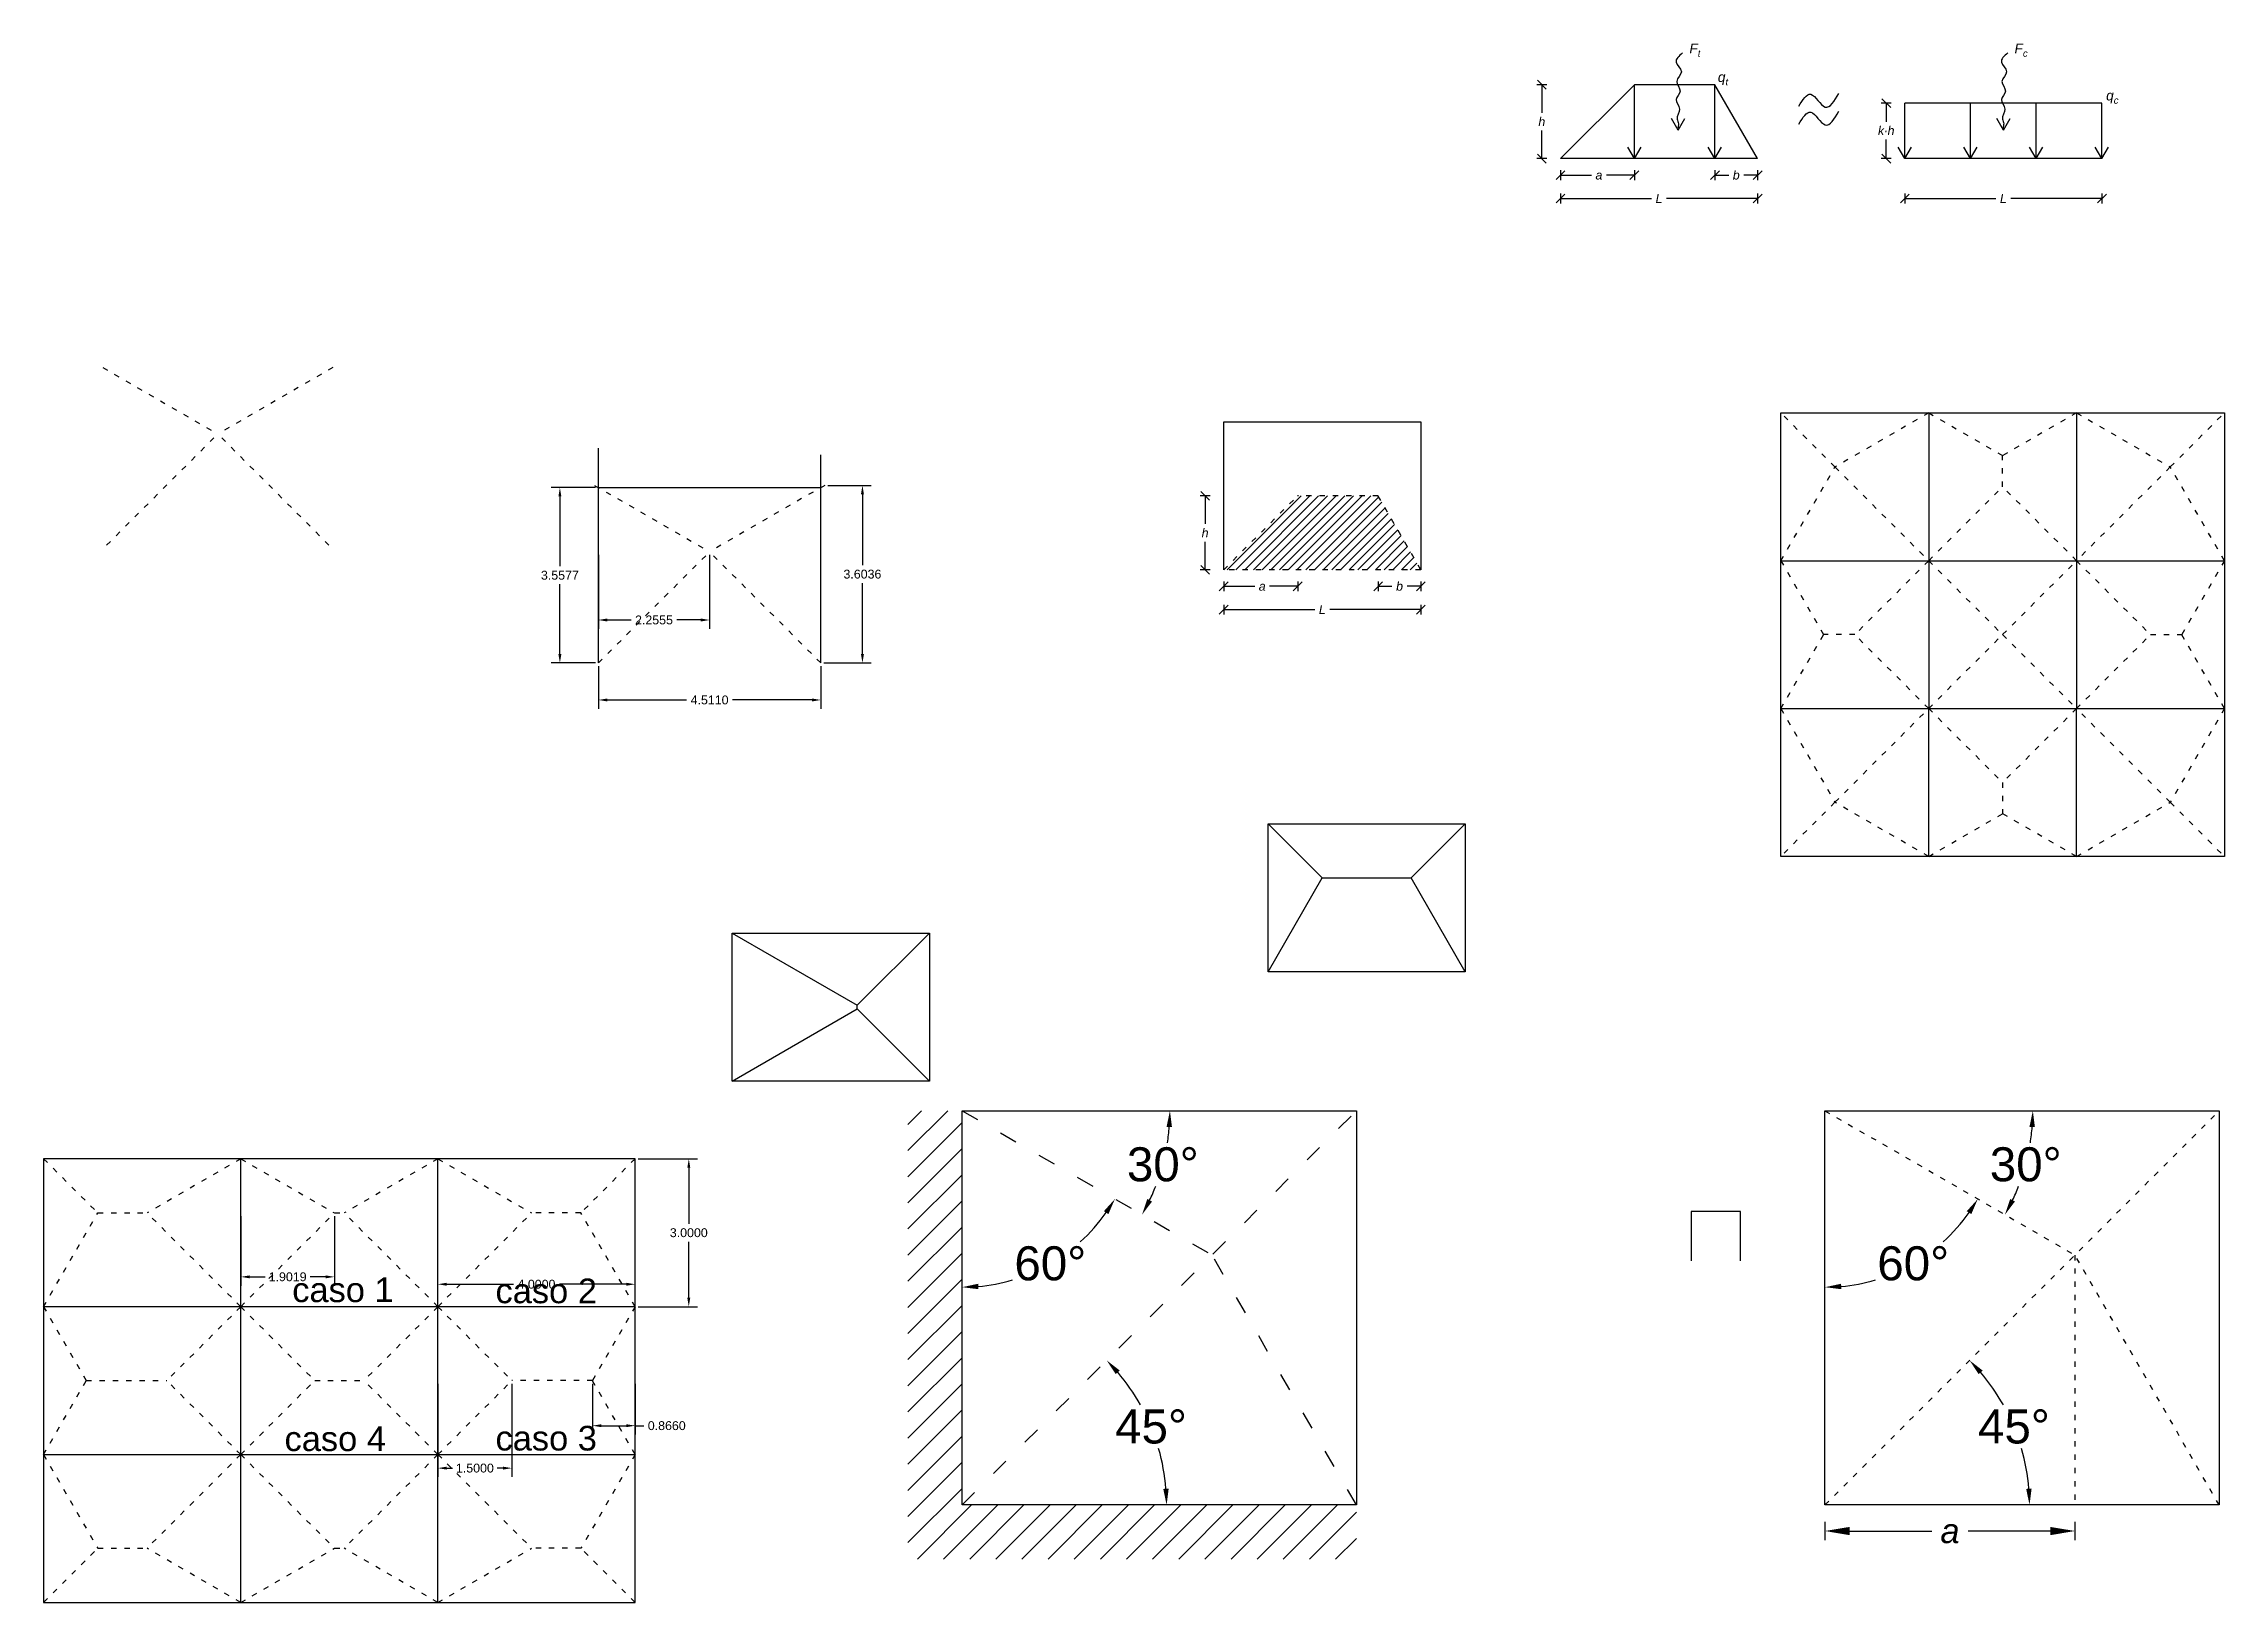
# Model space of a CAD drawing. Header units: inches. Extents: x 21.8 to 101.4, y 10.5 to 42.1.
# Drawn here: x 21.76 to 66.01, y 10.51 to 42.14 of the extents above; entities that cross this region are included whole.
import ezdxf

# ---------------------------------------------------------------- set-up
doc = ezdxf.new("R2010")
doc.units = ezdxf.units.IN
doc.header["$MEASUREMENT"] = 0
doc.linetypes.add('ACAD_ISO03W100', pattern=[30, 12, -18])
doc.layers.add('cortes trib', color=1, linetype='ACAD_ISO03W100')
doc.layers.add('temp', color=4, linetype='ACAD_ISO03W100')
doc.styles.get("Standard").update_dxf_attribs({"font": 'arial.ttf'})
doc.dimstyles.get("Standard").update_dxf_attribs({"dimtxt": 0.18, "dimasz": 0.18, "dimexe": 0.18, "dimexo": 0.0625, "dimgap": 0.09, "dimtad": 0, "dimtih": 1, "dimtoh": 1, "dimdec": 4, "dimzin": 0, "dimdsep": 46, "dimtxsty": 'Standard', "dimcen": 0.09, "dimadec": 0, "dimazin": 0, "dimtfac": 1, "dimtdec": 4, "dimtofl": 0, "dimtmove": 0, "dimatfit": 3, "dimfxl": 1, "dimtolj": 1, "dimtzin": 0, "dimarcsym": 0})

msp = doc.modelspace()

# ---------------------------------------------------------------- texts
at = {"attachment_point": 1}
for s, width, insert, char_height in [('\\A1;{\\fArial|b0|i1|c0|p34;F\\H0.7x;\\S^ t;}', 1.4167771, (55.15334, 42.13504), 0.2), ('\\A1;{\\fArial|b0|i1|c0|p34;F\\H0.7x;\\S^ c;}', 1.4167771, (61.74985, 42.13504), 0.2), ('caso 1', 3.313703, (26.80593, 17.09946), 0.5), ('caso 2', 3.313703, (30.93035, 17.07741), 0.5), ('caso 4', 3.313703, (26.64986, 14.07745), 0.5), ('caso 3', 3.313703, (30.93035, 14.08864), 0.5)]:
    msp.add_mtext_dynamic_manual_height_columns(s, width=width, gutter_width=1, heights=[0], dxfattribs=dict(at, insert=insert, char_height=char_height))
at = {"color": 1, "char_height": 0.2, "attachment_point": 1}
for s, insert in [('\\A1;{\\fArial|b0|i1|c0|p34;q\\H0.7x;\\S^ t;}', (55.73106, 41.55732)), ('\\A1;{\\fArial|b0|i1|c0|p34;q\\H0.7x;\\S^ c;}', (63.60866, 41.18232))]:
    msp.add_mtext_dynamic_manual_height_columns(s, width=1.4167771, gutter_width=1, heights=[0], dxfattribs=dict(at, insert=insert))

# ---------------------------------------------------------------- blocks, each defined once
blk = doc.blocks.new('*D0')
at = {"color": 0, "lineweight": -2, "transparency": 16777216}
for start, end in [(29.2696, 40.4428), (4.5572, 16.0483)]:
    blk.add_arc((40.397, 12.483), 4.15, start, end, dxfattribs=at)
at = {"color": 0, "transparency": 16777216}
for points in [[(43.515, 15.138), (43.596, 15.212), (43.331, 15.417)], [(44.589, 12.815), (44.479, 12.81), (44.547, 12.483)]]:
    blk.add_solid(points, dxfattribs=at)
at = {"layer": 'Defpoints', "color": 0, "transparency": 16777216}
for p in [(48.397, 20.483), (44.405, 13.557), (40.397, 12.483), (40.397, 12.483), (48.397, 12.483)]:
    blk.add_point(p, dxfattribs=at)
at = {"color": 0, "transparency": 16777216, "insert": (44.231, 14.071), "char_height": 0.69, "attachment_point": 5}
blk.add_mtext('\\A1;45°', dxfattribs=at)
blk = doc.blocks.new('*D1')
at = {"color": 0, "lineweight": -2, "transparency": 16777216}
for start, end in [(351.1477, 355.5155), (334.4845, 338.6693)]:
    blk.add_arc((40.397, 20.483), 4.217, start, end, dxfattribs=at)
at = {"color": 0, "transparency": 16777216}
for points in [[(44.546, 20.155), (44.656, 20.151), (44.614, 20.483)], [(44.251, 18.641), (44.154, 18.692), (44.049, 18.374)]]:
    blk.add_solid(points, dxfattribs=at)
at = {"layer": 'Defpoints', "color": 0, "transparency": 16777216}
for p in [(40.397, 20.483), (40.397, 20.483), (48.397, 20.483), (44.36, 19.041), (45.469, 17.555)]:
    blk.add_point(p, dxfattribs=at)
at = {"color": 0, "transparency": 16777216, "insert": (44.47, 19.391), "char_height": 0.69, "attachment_point": 5}
blk.add_mtext('\\A1;30°', dxfattribs=at)
blk = doc.blocks.new('*D2')
at = {"color": 0, "lineweight": -2, "transparency": 16777216}
for start, end in [(312.0543, 324.718), (275.282, 286.5787)]:
    blk.add_arc((40.397, 20.483), 3.581, start, end, dxfattribs=at)
at = {"color": 0, "transparency": 16777216}
for points in [[(43.274, 18.444), (43.366, 18.385), (43.498, 18.692)], [(40.729, 16.862), (40.724, 16.972), (40.397, 16.902)]]:
    blk.add_solid(points, dxfattribs=at)
at = {"layer": 'Defpoints', "color": 0, "transparency": 16777216}
for p in [(40.397, 20.483), (40.397, 20.483), (45.469, 17.555), (41.622, 17.118), (40.397, 12.483)]:
    blk.add_point(p, dxfattribs=at)
at = {"color": 0, "transparency": 16777216, "insert": (42.187, 17.382), "char_height": 0.69, "attachment_point": 5}
blk.add_mtext('\\A1;60°', dxfattribs=at)
blk = doc.blocks.new('*D3')
at = {"color": 0, "lineweight": -2, "transparency": 16777216}
for start, end in [(29.2696, 40.4428), (4.5572, 16.0483)]:
    blk.add_arc((57.905, 12.483), 4.15, start, end, dxfattribs=at)
at = {"color": 0, "transparency": 16777216}
for points in [[(61.023, 15.138), (61.104, 15.212), (60.839, 15.417)], [(62.097, 12.815), (61.987, 12.81), (62.055, 12.483)]]:
    blk.add_solid(points, dxfattribs=at)
at = {"layer": 'Defpoints', "color": 0}
for p in [(65.905, 20.483), (61.913, 13.557), (57.905, 12.483), (57.905, 12.483), (65.905, 12.483)]:
    blk.add_point(p, dxfattribs=at)
at = {"color": 0, "transparency": 16777216, "insert": (61.739, 14.071), "char_height": 0.69, "attachment_point": 5}
blk.add_mtext('\\A1;45°', dxfattribs=at)
blk = doc.blocks.new('*D4')
at = {"color": 0, "lineweight": -2, "transparency": 16777216}
for start, end in [(351.1477, 355.5155), (334.4845, 338.6693)]:
    blk.add_arc((57.905, 20.483), 4.217, start, end, dxfattribs=at)
at = {"color": 0, "transparency": 16777216}
for points in [[(62.054, 20.155), (62.164, 20.151), (62.122, 20.483)], [(61.759, 18.641), (61.662, 18.692), (61.557, 18.374)]]:
    blk.add_solid(points, dxfattribs=at)
at = {"layer": 'Defpoints', "color": 0}
for p in [(57.905, 20.483), (57.905, 20.483), (65.905, 20.483), (61.868, 19.041), (62.977, 17.555)]:
    blk.add_point(p, dxfattribs=at)
at = {"color": 0, "transparency": 16777216, "insert": (61.978, 19.391), "char_height": 0.69, "attachment_point": 5}
blk.add_mtext('\\A1;30°', dxfattribs=at)
blk = doc.blocks.new('*D5')
at = {"color": 0, "lineweight": -2, "transparency": 16777216}
for start, end in [(312.0543, 324.718), (275.282, 286.5787)]:
    blk.add_arc((57.905, 20.483), 3.581, start, end, dxfattribs=at)
at = {"color": 0, "transparency": 16777216}
for points in [[(60.782, 18.444), (60.874, 18.385), (61.006, 18.692)], [(58.237, 16.862), (58.232, 16.972), (57.905, 16.902)]]:
    blk.add_solid(points, dxfattribs=at)
at = {"layer": 'Defpoints', "color": 0}
for p in [(57.905, 20.483), (57.905, 20.483), (62.977, 17.555), (59.129, 17.118), (57.905, 12.483)]:
    blk.add_point(p, dxfattribs=at)
at = {"color": 0, "transparency": 16777216, "insert": (59.695, 17.382), "char_height": 0.69, "attachment_point": 5}
blk.add_mtext('\\A1;60°', dxfattribs=at)
blk = doc.blocks.new('*D6')
at = {"color": 0, "lineweight": -2, "transparency": 16777216}
for p, q in [((57.905, 12.14), (57.905, 11.77)), ((58.405, 11.955), (60.072, 11.955)), ((62.477, 11.955), (60.809, 11.955)), ((62.977, 12.14), (62.977, 11.77))]:
    blk.add_line(p, q, dxfattribs=at)
at = {"color": 0, "transparency": 16777216}
for points in [[(58.405, 12.038), (58.405, 11.871), (57.905, 11.955)], [(62.477, 12.038), (62.477, 11.871), (62.977, 11.955)]]:
    blk.add_solid(points, dxfattribs=at)
at = {"layer": 'Defpoints', "color": 0}
for p in [(57.905, 12.483), (62.977, 12.483), (62.977, 11.955)]:
    blk.add_point(p, dxfattribs=at)
at = {"color": 0, "transparency": 16777216, "insert": (60.441, 11.955), "char_height": 0.5, "attachment_point": 5}
blk.add_mtext('\\A1;{\\fArial|b0|i1|c0|p34;a}', dxfattribs=at)
blk = doc.blocks.new('*D12')
at = {"layer": 'Defpoints', "color": 0}
for p in [(33.762, 16.962), (29.762, 16.507), (33.762, 16.507)]:
    blk.add_point(p, dxfattribs=at)
at = {"layer": 'temp', "color": 0, "lineweight": -2, "transparency": 16777216}
for p, q in [((29.762, 16.569), (29.762, 17.142)), ((29.942, 16.962), (31.295, 16.962)), ((33.582, 16.962), (32.229, 16.962)), ((33.762, 16.569), (33.762, 17.142))]:
    blk.add_line(p, q, dxfattribs=at)
at = {"layer": 'temp', "color": 0, "transparency": 16777216}
for points in [[(29.942, 16.992), (29.942, 16.932), (29.762, 16.962)], [(33.582, 16.992), (33.582, 16.932), (33.762, 16.962)]]:
    blk.add_solid(points, dxfattribs=at)
at = {"layer": 'temp', "color": 0, "transparency": 16777216, "insert": (31.762, 16.962), "char_height": 0.18, "attachment_point": 5}
blk.add_mtext('\\A1;4.0000', dxfattribs=at)
blk = doc.blocks.new('*D13')
at = {"layer": 'Defpoints', "color": 0}
for p in [(33.762, 19.507), (33.762, 16.507), (34.852, 16.507)]:
    blk.add_point(p, dxfattribs=at)
at = {"layer": 'temp', "color": 0, "lineweight": -2, "transparency": 16777216}
for p, q in [((33.824, 19.507), (35.032, 19.507)), ((34.852, 19.327), (34.852, 18.189)), ((34.852, 16.687), (34.852, 17.825)), ((33.824, 16.507), (35.032, 16.507))]:
    blk.add_line(p, q, dxfattribs=at)
at = {"layer": 'temp', "color": 0, "transparency": 16777216}
for points in [[(34.822, 19.327), (34.882, 19.327), (34.852, 19.507)], [(34.822, 16.687), (34.882, 16.687), (34.852, 16.507)]]:
    blk.add_solid(points, dxfattribs=at)
at = {"layer": 'temp', "color": 0, "transparency": 16777216, "insert": (34.852, 18.007), "char_height": 0.18, "attachment_point": 5}
blk.add_mtext('\\A1;3.0000', dxfattribs=at)
blk = doc.blocks.new('*D14')
at = {"layer": 'Defpoints', "color": 0}
for p in [(29.762, 15.007), (31.262, 15.007), (29.762, 13.231)]:
    blk.add_point(p, dxfattribs=at)
at = {"layer": 'temp', "color": 0, "lineweight": -2, "transparency": 16777216}
for p, q in [((29.762, 14.944), (29.762, 13.051)), ((31.262, 14.944), (31.262, 13.051)), ((29.942, 13.231), (30.057, 13.231)), ((31.082, 13.231), (30.966, 13.231))]:
    blk.add_line(p, q, dxfattribs=at)
at = {"layer": 'temp', "color": 0, "transparency": 16777216}
for points in [[(29.942, 13.261), (29.942, 13.201), (29.762, 13.231)], [(31.082, 13.261), (31.082, 13.201), (31.262, 13.231)]]:
    blk.add_solid(points, dxfattribs=at)
at = {"layer": 'temp', "color": 0, "transparency": 16777216, "insert": (30.512, 13.231), "char_height": 0.18, "attachment_point": 5}
blk.add_mtext('\\A1;1.5000', dxfattribs=at)
blk = doc.blocks.new('*D15')
at = {"layer": 'Defpoints', "color": 0}
for p in [(32.896, 15.007), (33.762, 15.007), (33.762, 14.092)]:
    blk.add_point(p, dxfattribs=at)
at = {"layer": 'temp', "color": 0, "lineweight": -2, "transparency": 16777216}
for p, q in [((32.896, 14.944), (32.896, 13.912)), ((33.762, 14.944), (33.762, 13.912)), ((33.076, 14.092), (33.582, 14.092)), ((33.762, 14.092), (33.942, 14.092))]:
    blk.add_line(p, q, dxfattribs=at)
at = {"layer": 'temp', "color": 0, "transparency": 16777216}
for points in [[(33.076, 14.122), (33.076, 14.062), (32.896, 14.092)], [(33.582, 14.122), (33.582, 14.062), (33.762, 14.092)]]:
    blk.add_solid(points, dxfattribs=at)
at = {"layer": 'temp', "color": 0, "transparency": 16777216, "insert": (34.405, 14.092), "char_height": 0.18, "attachment_point": 5}
blk.add_mtext('\\A1;0.8660', dxfattribs=at)
blk = doc.blocks.new('*D18')
at = {"layer": 'Defpoints', "color": 0}
for p in [(33.019, 29.568), (37.53, 29.568), (37.53, 28.817)]:
    blk.add_point(p, dxfattribs=at)
at = {"layer": 'temp', "color": 0, "lineweight": -2, "transparency": 16777216}
for p, q in [((33.019, 29.506), (33.019, 28.637)), ((37.53, 29.506), (37.53, 28.637)), ((33.199, 28.817), (34.807, 28.817)), ((37.35, 28.817), (35.741, 28.817))]:
    blk.add_line(p, q, dxfattribs=at)
at = {"layer": 'temp', "color": 0, "transparency": 16777216}
for points in [[(33.199, 28.847), (33.199, 28.787), (33.019, 28.817)], [(37.35, 28.847), (37.35, 28.787), (37.53, 28.817)]]:
    blk.add_solid(points, dxfattribs=at)
at = {"layer": 'temp', "color": 0, "transparency": 16777216, "insert": (35.274, 28.817), "char_height": 0.18, "attachment_point": 5}
blk.add_mtext('\\A1;4.5110', dxfattribs=at)
blk = doc.blocks.new('*D19')
at = {"layer": 'Defpoints', "color": 0}
for p in [(37.609, 33.172), (37.53, 29.568), (38.375, 29.568)]:
    blk.add_point(p, dxfattribs=at)
at = {"layer": 'temp', "color": 0, "lineweight": -2, "transparency": 16777216}
for p, q in [((37.671, 33.172), (38.555, 33.172)), ((38.375, 32.992), (38.375, 31.552)), ((38.375, 29.748), (38.375, 31.188)), ((37.592, 29.568), (38.555, 29.568))]:
    blk.add_line(p, q, dxfattribs=at)
at = {"layer": 'temp', "color": 0, "transparency": 16777216}
for points in [[(38.345, 32.992), (38.405, 32.992), (38.375, 33.172)], [(38.345, 29.748), (38.405, 29.748), (38.375, 29.568)]]:
    blk.add_solid(points, dxfattribs=at)
at = {"layer": 'temp', "color": 0, "transparency": 16777216, "insert": (38.375, 31.37), "char_height": 0.18, "attachment_point": 5}
blk.add_mtext('\\A1;3.6036', dxfattribs=at)
blk = doc.blocks.new('*D21')
at = {"layer": 'Defpoints', "color": 0}
for p in [(25.762, 18.409), (27.664, 18.409), (25.762, 17.112)]:
    blk.add_point(p, dxfattribs=at)
at = {"layer": 'temp', "color": 0, "lineweight": -2, "transparency": 16777216}
for p, q in [((25.762, 18.346), (25.762, 16.932)), ((27.664, 18.346), (27.664, 16.932)), ((25.942, 17.112), (26.257, 17.112)), ((27.484, 17.112), (27.168, 17.112))]:
    blk.add_line(p, q, dxfattribs=at)
at = {"layer": 'temp', "color": 0, "transparency": 16777216}
for points in [[(25.942, 17.142), (25.942, 17.082), (25.762, 17.112)], [(27.484, 17.142), (27.484, 17.082), (27.664, 17.112)]]:
    blk.add_solid(points, dxfattribs=at)
at = {"layer": 'temp', "color": 0, "transparency": 16777216, "insert": (26.713, 17.112), "char_height": 0.18, "attachment_point": 5}
blk.add_mtext('\\A1;1.9019', dxfattribs=at)
blk = doc.blocks.new('*D22')
at = {"layer": 'Defpoints', "color": 0}
for p in [(33.019, 33.126), (32.237, 29.568), (33.019, 29.568)]:
    blk.add_point(p, dxfattribs=at)
at = {"layer": 'temp', "color": 0, "lineweight": -2, "transparency": 16777216}
for p, q in [((32.956, 33.126), (32.057, 33.126)), ((32.237, 32.946), (32.237, 31.529)), ((32.237, 29.748), (32.237, 31.165)), ((32.956, 29.568), (32.057, 29.568))]:
    blk.add_line(p, q, dxfattribs=at)
at = {"layer": 'temp', "color": 0, "transparency": 16777216}
for points in [[(32.207, 32.946), (32.267, 32.946), (32.237, 33.126)], [(32.207, 29.748), (32.267, 29.748), (32.237, 29.568)]]:
    blk.add_solid(points, dxfattribs=at)
at = {"layer": 'temp', "color": 0, "transparency": 16777216, "insert": (32.237, 31.347), "char_height": 0.18, "attachment_point": 5}
blk.add_mtext('\\A1;3.5577', dxfattribs=at)
blk = doc.blocks.new('*D23')
at = {"layer": 'Defpoints', "color": 0}
for p in [(33.019, 31.824), (35.274, 31.824), (33.019, 30.44)]:
    blk.add_point(p, dxfattribs=at)
at = {"layer": 'temp', "color": 0, "lineweight": -2, "transparency": 16777216}
for p, q in [((33.019, 31.761), (33.019, 30.26)), ((35.274, 31.761), (35.274, 30.26)), ((33.199, 30.44), (33.68, 30.44)), ((35.094, 30.44), (34.612, 30.44))]:
    blk.add_line(p, q, dxfattribs=at)
at = {"layer": 'temp', "color": 0, "transparency": 16777216}
for points in [[(33.199, 30.47), (33.199, 30.41), (33.019, 30.44)], [(35.094, 30.47), (35.094, 30.41), (35.274, 30.44)]]:
    blk.add_solid(points, dxfattribs=at)
at = {"layer": 'temp', "color": 0, "transparency": 16777216, "insert": (34.146, 30.44), "char_height": 0.18, "attachment_point": 5}
blk.add_mtext('\\A1;2.2555', dxfattribs=at)
blk = doc.blocks.new('_Oblique')
at = {"color": 0, "linetype": 'ByBlock', "lineweight": -2}
blk.add_line((-0.5, -0.5), (0.5, 0.5), dxfattribs=at)
blk = doc.blocks.new('*D24')
at = {"color": 0, "lineweight": -2, "transparency": 16777216}
for p, q in [((45.706, 31.224), (45.706, 31.024)), ((45.706, 31.124), (46.335, 31.124)), ((47.206, 31.124), (46.637, 31.124)), ((47.206, 31.224), (47.206, 31.024))]:
    blk.add_line(p, q, dxfattribs=at)
at = {"layer": 'Defpoints', "color": 0}
for p in [(47.206, 32.959), (45.706, 31.459), (47.206, 31.124)]:
    blk.add_point(p, dxfattribs=at)
at = {"color": 0, "lineweight": -2, "transparency": 16777216, "xscale": 0.18, "yscale": 0.18, "zscale": 0.18, "rotation": 180}
blk.add_blockref('_Oblique', (45.706, 31.124), dxfattribs=at)
at = {"color": 0, "lineweight": -2, "transparency": 16777216, "xscale": 0.18, "yscale": 0.18, "zscale": 0.18}
blk.add_blockref('_Oblique', (47.206, 31.124), dxfattribs=at)
at = {"color": 0, "transparency": 16777216, "insert": (46.486, 31.124), "char_height": 0.18, "attachment_point": 5}
blk.add_mtext('\\A1;{\\fArial|b0|i1|c0|p34;a}', dxfattribs=at)
blk = doc.blocks.new('*D25')
at = {"color": 0, "lineweight": -2, "transparency": 16777216}
for p, q in [((48.84, 31.224), (48.84, 31.024)), ((48.84, 31.124), (49.119, 31.124)), ((49.706, 31.124), (49.426, 31.124)), ((49.706, 31.224), (49.706, 31.024))]:
    blk.add_line(p, q, dxfattribs=at)
at = {"layer": 'Defpoints', "color": 0}
for p in [(48.84, 32.959), (49.706, 31.459), (48.84, 31.124)]:
    blk.add_point(p, dxfattribs=at)
at = {"color": 0, "lineweight": -2, "transparency": 16777216, "xscale": 0.18, "yscale": 0.18, "zscale": 0.18, "rotation": 180}
blk.add_blockref('_Oblique', (48.84, 31.124), dxfattribs=at)
at = {"color": 0, "lineweight": -2, "transparency": 16777216, "xscale": 0.18, "yscale": 0.18, "zscale": 0.18}
blk.add_blockref('_Oblique', (49.706, 31.124), dxfattribs=at)
at = {"color": 0, "transparency": 16777216, "insert": (49.273, 31.124), "char_height": 0.18, "attachment_point": 5}
blk.add_mtext('\\A1;{\\fArial|b0|i1|c0|p34;b}', dxfattribs=at)
blk = doc.blocks.new('*D26')
at = {"color": 0, "lineweight": -2, "transparency": 16777216}
for p, q in [((45.706, 30.75), (45.706, 30.55)), ((45.706, 30.65), (47.555, 30.65)), ((49.706, 30.65), (47.857, 30.65)), ((49.706, 30.75), (49.706, 30.55))]:
    blk.add_line(p, q, dxfattribs=at)
at = {"layer": 'Defpoints', "color": 0}
for p in [(45.706, 31.459), (49.706, 31.459), (49.706, 30.65)]:
    blk.add_point(p, dxfattribs=at)
at = {"color": 0, "lineweight": -2, "transparency": 16777216, "xscale": 0.18, "yscale": 0.18, "zscale": 0.18, "rotation": 180}
blk.add_blockref('_Oblique', (45.706, 30.65), dxfattribs=at)
at = {"color": 0, "lineweight": -2, "transparency": 16777216, "xscale": 0.18, "yscale": 0.18, "zscale": 0.18}
blk.add_blockref('_Oblique', (49.706, 30.65), dxfattribs=at)
at = {"color": 0, "transparency": 16777216, "insert": (47.706, 30.65), "char_height": 0.18, "attachment_point": 5}
blk.add_mtext('\\A1;{\\fArial|b0|i1|c0|p34;L}', dxfattribs=at)
blk = doc.blocks.new('*D27')
at = {"color": 0, "lineweight": -2, "transparency": 16777216}
for p, q in [((45.428, 32.959), (45.228, 32.959)), ((45.328, 32.959), (45.328, 32.389)), ((45.328, 31.459), (45.328, 32.029)), ((45.428, 31.459), (45.228, 31.459))]:
    blk.add_line(p, q, dxfattribs=at)
at = {"layer": 'Defpoints', "color": 0}
for p in [(47.206, 32.959), (45.328, 31.459), (47.206, 31.459)]:
    blk.add_point(p, dxfattribs=at)
at = {"color": 0, "lineweight": -2, "transparency": 16777216, "xscale": 0.18, "yscale": 0.18, "zscale": 0.18}
for p, rotation in [((45.328, 32.959), 90), ((45.328, 31.459), 270)]:
    blk.add_blockref('_Oblique', p, dxfattribs=dict(at, rotation=rotation))
at = {"color": 0, "transparency": 16777216, "insert": (45.328, 32.209), "char_height": 0.18, "attachment_point": 5}
blk.add_mtext('\\A1;{\\fArial|b0|i1|c0|p34;h}', dxfattribs=at)
blk = doc.blocks.new('*D32')
at = {"color": 0, "lineweight": -2, "transparency": 16777216}
for p, q in [((52.538, 39.566), (52.538, 39.366)), ((52.538, 39.466), (53.168, 39.466)), ((54.038, 39.466), (53.469, 39.466)), ((54.038, 39.566), (54.038, 39.366))]:
    blk.add_line(p, q, dxfattribs=at)
at = {"layer": 'Defpoints', "color": 0}
for p in [(54.038, 41.301), (52.538, 39.801), (54.038, 39.466)]:
    blk.add_point(p, dxfattribs=at)
at = {"color": 0, "lineweight": -2, "transparency": 16777216, "xscale": 0.18, "yscale": 0.18, "zscale": 0.18, "rotation": 180}
blk.add_blockref('_Oblique', (52.538, 39.466), dxfattribs=at)
at = {"color": 0, "lineweight": -2, "transparency": 16777216, "xscale": 0.18, "yscale": 0.18, "zscale": 0.18}
blk.add_blockref('_Oblique', (54.038, 39.466), dxfattribs=at)
at = {"color": 0, "transparency": 16777216, "insert": (53.318, 39.466), "char_height": 0.18, "attachment_point": 5}
blk.add_mtext('\\A1;{\\fArial|b0|i1|c0|p34;a}', dxfattribs=at)
blk = doc.blocks.new('*D33')
at = {"color": 0, "lineweight": -2, "transparency": 16777216}
for p, q in [((55.672, 39.566), (55.672, 39.366)), ((55.672, 39.466), (55.952, 39.466)), ((56.538, 39.466), (56.258, 39.466)), ((56.538, 39.566), (56.538, 39.366))]:
    blk.add_line(p, q, dxfattribs=at)
at = {"layer": 'Defpoints', "color": 0}
for p in [(55.672, 41.301), (55.672, 39.466), (56.538, 39.801)]:
    blk.add_point(p, dxfattribs=at)
at = {"color": 0, "lineweight": -2, "transparency": 16777216, "xscale": 0.18, "yscale": 0.18, "zscale": 0.18, "rotation": 180}
blk.add_blockref('_Oblique', (55.672, 39.466), dxfattribs=at)
at = {"color": 0, "lineweight": -2, "transparency": 16777216, "xscale": 0.18, "yscale": 0.18, "zscale": 0.18}
blk.add_blockref('_Oblique', (56.538, 39.466), dxfattribs=at)
at = {"color": 0, "transparency": 16777216, "insert": (56.105, 39.466), "char_height": 0.18, "attachment_point": 5}
blk.add_mtext('\\A1;{\\fArial|b0|i1|c0|p34;b}', dxfattribs=at)
blk = doc.blocks.new('*D34')
at = {"color": 0, "lineweight": -2, "transparency": 16777216}
for p, q in [((52.538, 39.092), (52.538, 38.892)), ((52.538, 38.992), (54.387, 38.992)), ((56.538, 38.992), (54.689, 38.992)), ((56.538, 39.092), (56.538, 38.892))]:
    blk.add_line(p, q, dxfattribs=at)
at = {"layer": 'Defpoints', "color": 0}
for p in [(52.538, 39.801), (56.538, 39.801), (56.538, 38.992)]:
    blk.add_point(p, dxfattribs=at)
at = {"color": 0, "lineweight": -2, "transparency": 16777216, "xscale": 0.18, "yscale": 0.18, "zscale": 0.18, "rotation": 180}
blk.add_blockref('_Oblique', (52.538, 38.992), dxfattribs=at)
at = {"color": 0, "lineweight": -2, "transparency": 16777216, "xscale": 0.18, "yscale": 0.18, "zscale": 0.18}
blk.add_blockref('_Oblique', (56.538, 38.992), dxfattribs=at)
at = {"color": 0, "transparency": 16777216, "insert": (54.538, 38.992), "char_height": 0.18, "attachment_point": 5}
blk.add_mtext('\\A1;{\\fArial|b0|i1|c0|p34;L}', dxfattribs=at)
blk = doc.blocks.new('*D35')
at = {"color": 0, "lineweight": -2, "transparency": 16777216}
for p, q in [((52.26, 41.301), (52.06, 41.301)), ((52.16, 41.301), (52.16, 40.731)), ((52.16, 39.801), (52.16, 40.371)), ((52.26, 39.801), (52.06, 39.801))]:
    blk.add_line(p, q, dxfattribs=at)
at = {"layer": 'Defpoints', "color": 0}
for p in [(54.038, 41.301), (52.16, 39.801), (54.038, 39.801)]:
    blk.add_point(p, dxfattribs=at)
at = {"color": 0, "lineweight": -2, "transparency": 16777216, "xscale": 0.18, "yscale": 0.18, "zscale": 0.18}
for p, rotation in [((52.16, 41.301), 90), ((52.16, 39.801), 270)]:
    blk.add_blockref('_Oblique', p, dxfattribs=dict(at, rotation=rotation))
at = {"color": 0, "transparency": 16777216, "insert": (52.16, 40.551), "char_height": 0.18, "attachment_point": 5}
blk.add_mtext('\\A1;{\\fArial|b0|i1|c0|p34;h}', dxfattribs=at)
blk = doc.blocks.new('*D38')
at = {"color": 0, "lineweight": -2, "transparency": 16777216}
for p, q in [((59.525, 39.092), (59.525, 38.892)), ((59.525, 38.992), (61.374, 38.992)), ((63.525, 38.992), (61.676, 38.992)), ((63.525, 39.092), (63.525, 38.892))]:
    blk.add_line(p, q, dxfattribs=at)
at = {"layer": 'Defpoints', "color": 0}
for p in [(59.525, 39.801), (63.525, 39.801), (63.525, 38.992)]:
    blk.add_point(p, dxfattribs=at)
at = {"color": 0, "lineweight": -2, "transparency": 16777216, "xscale": 0.18, "yscale": 0.18, "zscale": 0.18, "rotation": 180}
blk.add_blockref('_Oblique', (59.525, 38.992), dxfattribs=at)
at = {"color": 0, "lineweight": -2, "transparency": 16777216, "xscale": 0.18, "yscale": 0.18, "zscale": 0.18}
blk.add_blockref('_Oblique', (63.525, 38.992), dxfattribs=at)
at = {"color": 0, "transparency": 16777216, "insert": (61.525, 38.992), "char_height": 0.18, "attachment_point": 5}
blk.add_mtext('\\A1;{\\fArial|b0|i1|c0|p34;L}', dxfattribs=at)
blk = doc.blocks.new('*D39')
at = {"color": 0, "lineweight": -2, "transparency": 16777216}
for p, q in [((59.248, 40.926), (59.048, 40.926)), ((59.148, 40.926), (59.148, 40.551)), ((59.148, 39.801), (59.148, 40.191)), ((59.248, 39.801), (59.048, 39.801))]:
    blk.add_line(p, q, dxfattribs=at)
at = {"layer": 'Defpoints', "color": 0}
for p in [(59.525, 40.926), (59.148, 39.801), (59.525, 39.801)]:
    blk.add_point(p, dxfattribs=at)
at = {"color": 0, "lineweight": -2, "transparency": 16777216, "xscale": 0.18, "yscale": 0.18, "zscale": 0.18}
for p, rotation in [((59.148, 40.926), 90), ((59.148, 39.801), 270)]:
    blk.add_blockref('_Oblique', p, dxfattribs=dict(at, rotation=rotation))
at = {"color": 0, "transparency": 16777216, "insert": (59.148, 40.371), "char_height": 0.18, "attachment_point": 5}
blk.add_mtext('\\A1;{\\fArial|b0|i1|c0|p34;k∙h}', dxfattribs=at)

# ---------------------------------------------------------------- dimensions: what is measured, and where the dimension line sits
for base, p1, p2, text, picture, middle in [((52.16041, 39.80094), (54.03766, 41.30094), (54.03766, 39.80094), '{\\fArial|b0|i1|c0|p34;h}', '*D35', (52.16041, 40.55094)), ((59.14791, 39.80094), (59.52516, 40.92594), (59.52516, 39.80094), '{\\fArial|b0|i1|c0|p34;k∙h}', '*D39', (59.14791, 40.37094)), ((45.32837, 31.45889), (47.20562, 32.95889), (47.20562, 31.45889), '{\\fArial|b0|i1|c0|p34;h}', '*D27', (45.32837, 32.20889))]:
    dim = msp.add_linear_dim(base=base, p1=p1, p2=p2, angle=90, text=text, dimstyle='Standard', override={"dimexe": 0.1, "dimblk1": 'Oblique', "dimblk2": 'Oblique', "dimsah": 1, "dimfxl": 0.1, "dimfxlon": 1})
    dim.commit()
    dim.dimension.update_dxf_attribs({"geometry": picture, "text_midpoint": middle, "dimtype": 160})
for base, p1, p2, text, override, picture, middle in [((54.03766, 39.46599), (52.53766, 39.80094), (54.03766, 41.30094), '{\\fArial|b0|i1|c0|p34;a}', {"dimexe": 0.1, "dimblk1": 'Oblique', "dimblk2": 'Oblique', "dimsah": 1, "dimfxl": 0.1, "dimfxlon": 1}, '*D32', (53.31819, 39.46599)), ((55.67163, 39.46599), (56.53766, 39.80094), (55.67163, 41.30094), '{\\fArial|b0|i1|c0|p34;b}', {"dimexe": 0.1, "dimblk1": 'Oblique', "dimblk2": 'Oblique', "dimsah": 1, "dimfxl": 0.1, "dimfxlon": 1}, '*D33', (56.10465, 39.46599)), ((56.53766, 38.99162), (52.53766, 39.80094), (56.53766, 39.80094), '{\\fArial|b0|i1|c0|p34;L}', {"dimexe": 0.1, "dimblk1": 'Oblique', "dimblk2": 'Oblique', "dimsah": 1, "dimfxl": 0.1, "dimfxlon": 1}, '*D34', (54.53766, 38.99162)), ((63.52516, 38.99162), (59.52516, 39.80094), (63.52516, 39.80094), '{\\fArial|b0|i1|c0|p34;L}', {"dimexe": 0.1, "dimblk1": 'Oblique', "dimblk2": 'Oblique', "dimsah": 1, "dimfxl": 0.1, "dimfxlon": 1}, '*D38', (61.52516, 38.99162)), ((47.20562, 31.12394), (45.70562, 31.45889), (47.20562, 32.95889), '{\\fArial|b0|i1|c0|p34;a}', {"dimexe": 0.1, "dimblk1": 'Oblique', "dimblk2": 'Oblique', "dimsah": 1, "dimfxl": 0.1, "dimfxlon": 1}, '*D24', (46.48615, 31.12394)), ((48.83959, 31.12394), (49.70562, 31.45889), (48.83959, 32.95889), '{\\fArial|b0|i1|c0|p34;b}', {"dimexe": 0.1, "dimblk1": 'Oblique', "dimblk2": 'Oblique', "dimsah": 1, "dimfxl": 0.1, "dimfxlon": 1}, '*D25', (49.27261, 31.12394)), ((49.70562, 30.64957), (45.70562, 31.45889), (49.70562, 31.45889), '{\\fArial|b0|i1|c0|p34;L}', {"dimexe": 0.1, "dimblk1": 'Oblique', "dimblk2": 'Oblique', "dimsah": 1, "dimfxl": 0.1, "dimfxlon": 1}, '*D26', (47.70562, 30.64957)), ((62.97651, 11.95465), (57.90471, 12.48294), (62.97651, 12.48294), '{\\fArial|b0|i1|c0|p34;a}', {"dimtxt": 0.5, "dimasz": 0.5, "dimexe": 0.185, "dimexo": 0, "dimgap": 0.2, "dimdle": 0.5, "dimfxl": 0.185, "dimfxlon": 1}, '*D6', (60.44061, 11.95465))]:
    dim = msp.add_linear_dim(base=base, p1=p1, p2=p2, text=text, dimstyle='Standard', override=override)
    dim.commit()
    dim.dimension.update_dxf_attribs({"geometry": picture, "text_midpoint": middle, "dimtype": 160})
for base, line1, line2, picture, middle in [((44.40543, 13.55704), ((48.39681, 12.48294), (40.39681, 12.48294)), ((40.39681, 12.48294), (48.39681, 20.48294)), '*D0', (44.23094, 14.07108)), ((44.35978, 19.04053), ((40.39681, 20.48294), (48.39681, 20.48294)), ((40.39681, 20.48294), (45.4686, 17.55473)), '*D1', (44.47041, 19.39142)), ((41.62155, 17.11798), ((40.39681, 20.48294), (45.4686, 17.55473)), ((40.39681, 12.48294), (40.39681, 20.48294)), '*D2', (42.18726, 17.38178)), ((61.91334, 13.55704), ((65.90471, 12.48294), (57.90471, 12.48294)), ((57.90471, 12.48294), (65.90471, 20.48294)), '*D3', (61.73884, 14.07108)), ((61.86769, 19.04053), ((57.90471, 20.48294), (65.90471, 20.48294)), ((57.90471, 20.48294), (62.97651, 17.55473)), '*D4', (61.97832, 19.39142)), ((59.12946, 17.11798), ((57.90471, 20.48294), (62.97651, 17.55473)), ((57.90471, 12.48294), (57.90471, 20.48294)), '*D5', (59.69517, 17.38178))]:
    dim = msp.add_angular_dim_2l(base=base, line1=line1, line2=line2, dimstyle='Standard', override={"dimtxt": 0.69, "dimasz": 0.33})
    dim.commit()
    dim.dimension.update_dxf_attribs({"geometry": picture, "text_midpoint": middle})
at = {"layer": 'temp'}
for base, p1, p2, picture, middle in [((32.23674, 29.56847), (33.01855, 33.12614), (33.01855, 29.56847), '*D22', (32.23674, 31.3473)), ((38.374524, 29.568466), (37.608968, 33.17202), (37.529508, 29.568466), '*D19', (38.374524, 31.370243)), ((34.85201, 16.50686), (33.76165, 19.50686), (33.76165, 16.50686), '*D13', (34.85201, 18.00686))]:
    dim = msp.add_linear_dim(base=base, p1=p1, p2=p2, angle=90, dimstyle='Standard', dxfattribs=at)
    dim.commit()
    dim.dimension.update_dxf_attribs({"geometry": picture, "text_midpoint": middle})
for base, p1, p2, picture, middle in [((33.01855, 30.44014), (35.27403, 31.82394), (33.01855, 31.82394), '*D23', (34.14629, 30.44014)), ((37.52951, 28.81739), (33.01855, 29.56847), (37.52951, 29.56847), '*D18', (35.27403, 28.81739)), ((25.76165, 17.11208), (27.66357, 18.40878), (25.76165, 18.40878), '*D21', (26.71261, 17.11208)), ((33.76165, 16.96214), (29.76165, 16.50686), (33.76165, 16.50686), '*D12', (31.76165, 16.96214)), ((29.76165, 13.23069), (31.26165, 15.00686), (29.76165, 15.00686), '*D14', (30.51165, 13.23069)), ((33.76165, 14.09213), (32.89562, 15.00686), (33.76165, 15.00686), '*D15', (34.40497, 14.09213))]:
    dim = msp.add_linear_dim(base=base, p1=p1, p2=p2, dimstyle='Standard', dxfattribs=at)
    dim.commit()
    dim.dimension.update_dxf_attribs({"geometry": picture, "text_midpoint": middle})

# ---------------------------------------------------------------- hatches: boundary and pattern name
h = msp.add_hatch()
h.set_pattern_fill('ANSI31', color=3, scale=3)
h.paths.add_polyline_path([(40.39681, 20.48294), (39.29681, 20.48294), (39.29681, 11.38294), (48.39681, 11.38294), (48.39681, 12.48294), (40.39681, 12.48294)])
at = {"layer": 'cortes trib'}
h = msp.add_hatch(dxfattribs=at)
h.set_pattern_fill('ANSI31', color=256)
edge = h.paths.add_edge_path()
edge.add_line((45.70562, 31.45889), (47.20562, 32.95889))
edge.add_line((48.83959, 32.95889), (47.20562, 32.95889))
edge.add_line((49.70562, 31.45889), (48.83959, 32.95889))
edge.add_line((49.70562, 31.45889), (45.70562, 31.45889))
edge.add_line((49.70562, 31.45889), (45.70562, 31.45889))
h = msp.add_hatch(dxfattribs=at)
h.set_pattern_fill('ANSI31', color=256)
h.paths.add_polyline_path([(45.70562, 31.45889), (47.20562, 32.95889), (48.83959, 32.95889), (49.70562, 31.45889)])

# ---------------------------------------------------------------- linework, layer by layer
at = {"color": 1}
for p, q in [((52.53766, 39.80094), (54.03766, 41.30094)), ((55.67163, 41.30094), (54.03766, 41.30094)), ((54.03766, 39.80094), (54.03766, 41.30094)), ((56.53766, 39.80094), (55.67163, 41.30094)), ((55.67163, 39.80094), (55.67163, 41.30094)), ((63.52516, 40.92594), (59.52516, 40.92594)), ((59.52516, 39.80094), (59.52516, 40.92594)), ((60.85816, 39.80094), (60.85816, 40.92594)), ((62.19216, 39.80094), (62.19216, 40.92594)), ((63.52516, 39.80094), (63.52516, 40.92594)), ((54.03766, 39.80094), (53.90249, 40.03506)), ((54.03766, 39.80094), (54.17283, 40.03506)), ((55.67163, 39.80094), (55.53647, 40.03506)), ((55.67163, 39.80094), (55.8068, 40.03506)), ((59.52516, 39.80094), (59.38999, 40.03506)), ((59.52516, 39.80094), (59.66033, 40.03506)), ((60.85816, 39.80094), (60.72299, 40.03506)), ((60.85816, 39.80094), (60.99333, 40.03506)), ((62.19216, 39.80094), (62.05699, 40.03506)), ((62.19216, 39.80094), (62.32733, 40.03506)), ((63.52516, 39.80094), (63.38999, 40.03506)), ((63.52516, 39.80094), (63.66033, 40.03506))]:
    msp.add_line(p, q, dxfattribs=at)
at = {"color": 5}
for p, q in [((54.92496, 40.38205), (54.79061, 40.61475)), ((54.92496, 40.38205), (55.05931, 40.61475)), ((61.52516, 40.38205), (61.39081, 40.61475)), ((61.52516, 40.38205), (61.65951, 40.61475))]:
    msp.add_line(p, q, dxfattribs=at)
for p, q in [((56.53766, 39.80094), (52.53766, 39.80094)), ((63.52516, 39.80094), (59.52516, 39.80094)), ((57.0088, 34.64299), (60.0088, 34.64299)), ((57.0088, 31.64299), (57.0088, 34.64299)), ((60.0088, 34.64299), (63.0088, 34.64299)), ((60.0088, 34.64299), (60.0088, 31.64299)), ((63.0088, 34.64299), (66.0088, 34.64299)), ((63.0088, 34.64299), (63.0088, 31.64299)), ((66.0088, 34.64299), (66.0088, 31.64299)), ((45.70562, 31.45889), (45.70562, 34.45889)), ((45.70562, 34.45889, 0.69), (49.70562, 34.45889, 0.69)), ((45.70562, 31.45889, 0.69), (45.70562, 34.45889, 0.69)), ((45.70562, 34.45889, 0.69), (45.70562, 34.45889)), ((49.70562, 34.45889, 0.69), (49.70562, 31.45889, 0.69)), ((57.0088, 28.64299), (57.0088, 31.64299)), ((57.0088, 31.64299), (60.0088, 31.64299)), ((60.0088, 31.64299), (63.0088, 31.64299)), ((60.0088, 31.64299), (60.0088, 28.64299)), ((63.0088, 31.64299), (66.0088, 31.64299)), ((63.0088, 31.64299), (63.0088, 28.64299)), ((66.0088, 31.64299), (66.0088, 28.64299)), ((57.0088, 25.64299), (57.0088, 28.64299)), ((57.0088, 28.64299), (60.0088, 28.64299)), ((60.0088, 28.64299), (63.0088, 28.64299)), ((60.0088, 25.64299), (60.0088, 28.64299)), ((63.0088, 28.64299), (66.0088, 28.64299)), ((63.0088, 25.64299), (63.0088, 28.64299)), ((66.0088, 28.64299), (66.0088, 25.64299)), ((46.60414, 26.30347), (50.60414, 26.30347)), ((46.60414, 23.30347), (46.60414, 26.30347)), ((50.60414, 26.30347), (50.60414, 23.30347)), ((60.0088, 25.64299), (57.0088, 25.64299)), ((63.0088, 25.64299), (60.0088, 25.64299)), ((66.0088, 25.64299), (63.0088, 25.64299)), ((35.73293, 24.08565), (39.73293, 24.08565)), ((35.73293, 21.08565), (35.73293, 24.08565)), ((39.73293, 24.08565), (39.73293, 21.08565)), ((50.60414, 23.30347), (46.60414, 23.30347)), ((39.73293, 21.08565), (35.73293, 21.08565)), ((40.39681, 20.48294), (48.39681, 20.48294)), ((40.39681, 12.48294), (40.39681, 20.48294)), ((48.39681, 20.48294), (48.39681, 12.48294)), ((57.90471, 20.48294), (65.90471, 20.48294)), ((57.90471, 12.48294), (57.90471, 20.48294)), ((65.90471, 20.48294), (65.90471, 12.48294)), ((21.76165, 19.50686), (21.76165, 16.50686)), ((25.76165, 19.50686), (21.76165, 19.50686)), ((29.76165, 19.50686), (25.76165, 19.50686)), ((25.76165, 16.50686), (25.76165, 19.50686)), ((33.76165, 19.50686), (29.76165, 19.50686)), ((29.76165, 16.50686), (29.76165, 19.50686)), ((33.76165, 16.50686), (33.76165, 19.50686)), ((25.76165, 16.50686), (21.76165, 16.50686)), ((21.76165, 16.50686), (21.76165, 13.50686)), ((29.76165, 16.50686), (25.76165, 16.50686)), ((25.76165, 13.50686), (25.76165, 16.50686)), ((33.76165, 16.50686), (29.76165, 16.50686)), ((29.76165, 13.50686), (29.76165, 16.50686)), ((33.76165, 13.50686), (33.76165, 16.50686)), ((21.76165, 13.50686), (21.76165, 10.50686)), ((21.76165, 13.50686), (25.76165, 13.50686)), ((25.76165, 13.50686), (29.76165, 13.50686)), ((25.76165, 10.50686), (25.76165, 13.50686)), ((29.76165, 13.50686), (33.76165, 13.50686)), ((29.76165, 10.50686), (29.76165, 13.50686)), ((33.76165, 10.50686), (33.76165, 13.50686)), ((48.39681, 12.48294), (40.39681, 12.48294)), ((65.90471, 12.48294), (57.90471, 12.48294)), ((21.76165, 10.50686), (25.76165, 10.50686)), ((25.76165, 10.50686), (29.76165, 10.50686)), ((29.76165, 10.50686), (33.76165, 10.50686))]:
    msp.add_line(p, q)
at = {"linetype": 'ACAD_ISO03W100', "ltscale": 0.009}
for p, q in [((45.70562, 34.45889), (49.70562, 34.45889)), ((49.70562, 34.45889), (49.70562, 31.45889)), ((49.70562, 34.45889), (49.70562, 34.45889, 0.69))]:
    msp.add_line(p, q, dxfattribs=at)
at = {"color": 5}
for points in [[(55.01189, 41.94501), (54.94128, 41.88259), (54.80348, 41.76075), (55.08191, 41.56534), (54.81206, 41.37426), (55.03793, 41.17453), (54.82029, 40.9975), (55.02018, 40.80599), (54.86165, 40.6369), (54.94231, 40.52517), (54.91968, 40.45073), (54.92296, 40.40803), (54.92496, 40.38205)], [(61.61208, 41.94501), (61.54148, 41.88259), (61.40368, 41.76075), (61.68211, 41.56534), (61.41225, 41.37426), (61.63813, 41.17453), (61.42049, 40.9975), (61.62038, 40.80599), (61.46185, 40.6369), (61.54251, 40.52517), (61.51987, 40.45073), (61.52316, 40.40803), (61.52516, 40.38205)]]:
    msp.add_open_spline(points, degree=3, knots=[0, 0, 0, 0, 0.22806739, 0.44513301, 0.66349535, 0.87448344, 1.05948921, 1.26445064, 1.47567009, 1.57197307, 1.62203505, 1.69991159, 1.69991159, 1.69991159, 1.69991159], dxfattribs=at)
for points in [[(57.37507, 40.86491), (57.45407, 40.99395), (57.62352, 41.27076), (57.91537, 40.6664), (58.09581, 40.97119), (58.18594, 41.12343)], [(57.37507, 40.50299), (57.45407, 40.63203), (57.62352, 40.90884), (57.91537, 40.30447), (58.09581, 40.60926), (58.18594, 40.7615)]]:
    msp.add_open_spline(points, degree=3, knots=[0, 0, 0, 0, 0.34140209, 0.73236287, 1.12253681, 1.12253681, 1.12253681, 1.12253681])
at = {"layer": 'cortes trib', "ltscale": 0.009}
for p, q in [((22.96131, 35.5632), (25.29624, 34.21513)), ((27.63118, 35.5632), (25.29624, 34.21513)), ((58.10688, 33.54492), (57.0088, 34.64299)), ((60.0088, 34.64299), (58.10688, 33.54492)), ((60.0088, 34.64299), (61.5088, 33.77697)), ((63.0088, 34.64299), (61.5088, 33.77697)), ((63.0088, 34.64299), (64.91072, 33.54492)), ((64.91072, 33.54492), (66.0088, 34.64299)), ((23.04077, 31.95965), (25.29624, 34.21513)), ((27.55172, 31.95965), (25.29624, 34.21513)), ((61.5088, 33.14299), (61.5088, 33.77697)), ((57.0088, 31.64299), (58.10688, 33.54492)), ((58.10688, 33.54492), (60.0088, 31.64299)), ((64.91072, 33.54492), (63.0088, 31.64299)), ((66.0088, 31.64299), (64.91072, 33.54492)), ((32.93909, 33.17202), (35.27403, 31.82394)), ((37.60897, 33.17202), (35.27403, 31.82394)), ((60.0088, 31.64299), (61.5088, 33.14299)), ((63.0088, 31.64299), (61.5088, 33.14299)), ((33.01855, 29.56847), (35.27403, 31.82394)), ((37.52951, 29.56847), (35.27403, 31.82394)), ((57.0088, 31.64299), (57.87483, 30.14299)), ((60.0088, 31.64299), (58.5088, 30.14299)), ((60.0088, 31.64299), (61.5088, 30.14299)), ((61.5088, 30.14299), (63.0088, 31.64299)), ((63.0088, 31.64299), (64.5088, 30.14299)), ((66.0088, 31.64299), (65.14277, 30.14299)), ((57.0088, 28.64299), (57.87483, 30.14299)), ((58.5088, 30.14299), (57.87483, 30.14299)), ((60.0088, 28.64299), (58.5088, 30.14299)), ((60.0088, 28.64299), (61.5088, 30.14299)), ((61.5088, 30.14299), (63.0088, 28.64299)), ((63.0088, 28.64299), (64.5088, 30.14299)), ((64.5088, 30.14299), (65.14277, 30.14299)), ((66.0088, 28.64299), (65.14277, 30.14299)), ((57.0088, 28.64299), (58.10688, 26.74107)), ((58.10688, 26.74107), (60.0088, 28.64299)), ((60.0088, 28.64299), (61.5088, 27.14299)), ((63.0088, 28.64299), (61.5088, 27.14299)), ((64.91072, 26.74107), (63.0088, 28.64299)), ((66.0088, 28.64299), (64.91072, 26.74107)), ((61.5088, 27.14299), (61.5088, 26.50902)), ((58.10688, 26.74107), (57.0088, 25.64299)), ((60.0088, 25.64299), (58.10688, 26.74107)), ((63.0088, 25.64299), (64.91072, 26.74107)), ((64.91072, 26.74107), (66.0088, 25.64299)), ((60.0088, 25.64299), (61.5088, 26.50902)), ((63.0088, 25.64299), (61.5088, 26.50902)), ((57.90471, 12.48294), (65.90471, 20.48294)), ((57.90471, 20.48294), (62.97651, 17.55473)), ((21.76165, 19.50686), (22.85972, 18.40878)), ((25.76165, 19.50686), (23.85972, 18.40878)), ((25.76165, 19.50686), (27.66357, 18.40878)), ((29.76165, 19.50686), (27.85972, 18.40878)), ((29.76165, 19.50686), (31.66357, 18.40878)), ((33.76165, 19.50686), (32.66357, 18.40878)), ((21.76165, 16.50686), (22.85972, 18.40878)), ((22.85972, 18.40878), (23.85972, 18.40878)), ((25.76165, 16.50686), (23.85972, 18.40878)), ((25.76165, 16.50686), (27.66357, 18.40878)), ((27.66357, 18.40878), (27.85972, 18.40878)), ((29.76165, 16.50686), (27.85972, 18.40878)), ((29.76165, 16.50686), (31.66357, 18.40878)), ((32.66357, 18.40878), (31.66357, 18.40878)), ((33.76165, 16.50686), (32.66357, 18.40878)), ((65.90471, 12.48294), (62.97651, 17.55473)), ((62.97651, 17.55473), (62.97651, 12.48294)), ((21.76165, 16.50686), (22.62767, 15.00686)), ((25.76165, 16.50686), (24.26165, 15.00686)), ((25.76165, 16.50686), (27.26165, 15.00686)), ((29.76165, 16.50686), (28.26165, 15.00686)), ((29.76165, 16.50686), (31.26165, 15.00686)), ((33.76165, 16.50686), (32.89562, 15.00686)), ((21.76165, 13.50686), (22.62767, 15.00686)), ((22.62767, 15.00686), (24.26165, 15.00686)), ((25.76165, 13.50686), (24.26165, 15.00686)), ((25.76165, 13.50686), (27.26165, 15.00686)), ((27.26165, 15.00686), (28.26165, 15.00686)), ((29.76165, 13.50686), (28.26165, 15.00686)), ((29.76165, 13.50686), (31.26165, 15.00686)), ((32.89562, 15.00686), (31.26165, 15.00686)), ((33.76165, 13.50686), (32.89562, 15.00686)), ((21.76165, 13.50686), (22.85972, 11.60493)), ((25.76165, 13.50686), (23.85972, 11.60493)), ((25.76165, 13.50686), (27.66357, 11.60493)), ((29.76165, 13.50686), (27.85972, 11.60493)), ((29.76165, 13.50686), (31.66357, 11.60493)), ((33.76165, 13.50686), (32.66357, 11.60493)), ((21.76165, 10.50686), (22.85972, 11.60493)), ((22.85972, 11.60493), (23.85972, 11.60493)), ((25.76165, 10.50686), (23.85972, 11.60493)), ((25.76165, 10.50686), (27.66357, 11.60493)), ((27.66357, 11.60493), (27.85972, 11.60493)), ((29.76165, 10.50686), (27.85972, 11.60493)), ((29.76165, 10.50686), (31.66357, 11.60493)), ((32.66357, 11.60493), (31.66357, 11.60493)), ((33.76165, 10.50686), (32.66357, 11.60493))]:
    msp.add_line(p, q, dxfattribs=at)
at = {"layer": 'cortes trib', "linetype": 'ACAD_ISO03W100', "ltscale": 0.009}
for p, q in [((45.70562, 31.45889), (47.20562, 32.95889)), ((45.70562, 31.45889, 0.69), (47.20562, 32.95889, 0.69)), ((48.83959, 32.95889), (47.20562, 32.95889)), ((48.83959, 32.95889, 0.69), (47.20562, 32.95889, 0.69)), ((47.20562, 32.95889), (47.20562, 32.95889, 0.69)), ((49.70562, 31.45889), (48.83959, 32.95889)), ((49.70562, 31.45889, 0.69), (48.83959, 32.95889, 0.69)), ((48.83959, 32.95889), (48.83959, 32.95889, 0.69)), ((49.70562, 31.45889), (45.70562, 31.45889)), ((49.70562, 31.45889, 0.69), (45.70562, 31.45889, 0.69)), ((45.70562, 31.45889), (45.70562, 31.45889, 0.69)), ((49.70562, 31.45889), (49.70562, 31.45889, 0.69))]:
    msp.add_line(p, q, dxfattribs=at)
at = {"layer": 'cortes trib'}
for p, q in [((46.60414, 26.30347), (47.70222, 25.20539)), ((50.60414, 26.30347), (49.50607, 25.20539)), ((46.60414, 23.30347), (47.70222, 25.20539)), ((47.70222, 25.20539), (49.50607, 25.20539)), ((50.60414, 23.30347), (49.50607, 25.20539)), ((35.73293, 24.08565), (38.26882, 22.62155)), ((39.73293, 24.08565), (38.26882, 22.62155)), ((38.26882, 22.54975), (38.26882, 22.62155)), ((35.73293, 21.08565), (38.26882, 22.54975)), ((39.73293, 21.08565), (38.26882, 22.54975))]:
    msp.add_line(p, q, dxfattribs=at)
at = {"layer": 'cortes trib', "ltscale": 0.03}
for p, q in [((40.39681, 12.48294), (48.39681, 20.48294)), ((40.39681, 20.48294), (45.4686, 17.55473)), ((48.39681, 12.48294), (45.4686, 17.55473))]:
    msp.add_line(p, q, dxfattribs=at)
at = {"layer": 'temp'}
for p, q in [((33.01855, 29.56847), (33.01855, 33.92555)), ((37.52951, 29.56847), (37.52951, 33.79177)), ((33.01855, 33.12614), (37.52951, 33.12614)), ((55.18801, 18.43694), (55.18801, 17.43694)), ((56.18801, 18.43694), (55.18801, 18.43694)), ((56.18801, 17.43694), (56.18801, 18.43694))]:
    msp.add_line(p, q, dxfattribs=at)

msp.set_redraw_order([(e.dxf.handle, doc.entitydb.next_handle()) for e in msp.query("TEXT MTEXT ATTDEF DIMENSION ARC_DIMENSION")])  # texts and dimensions are drawn at this point

doc.saveas('drawing.dxf')
